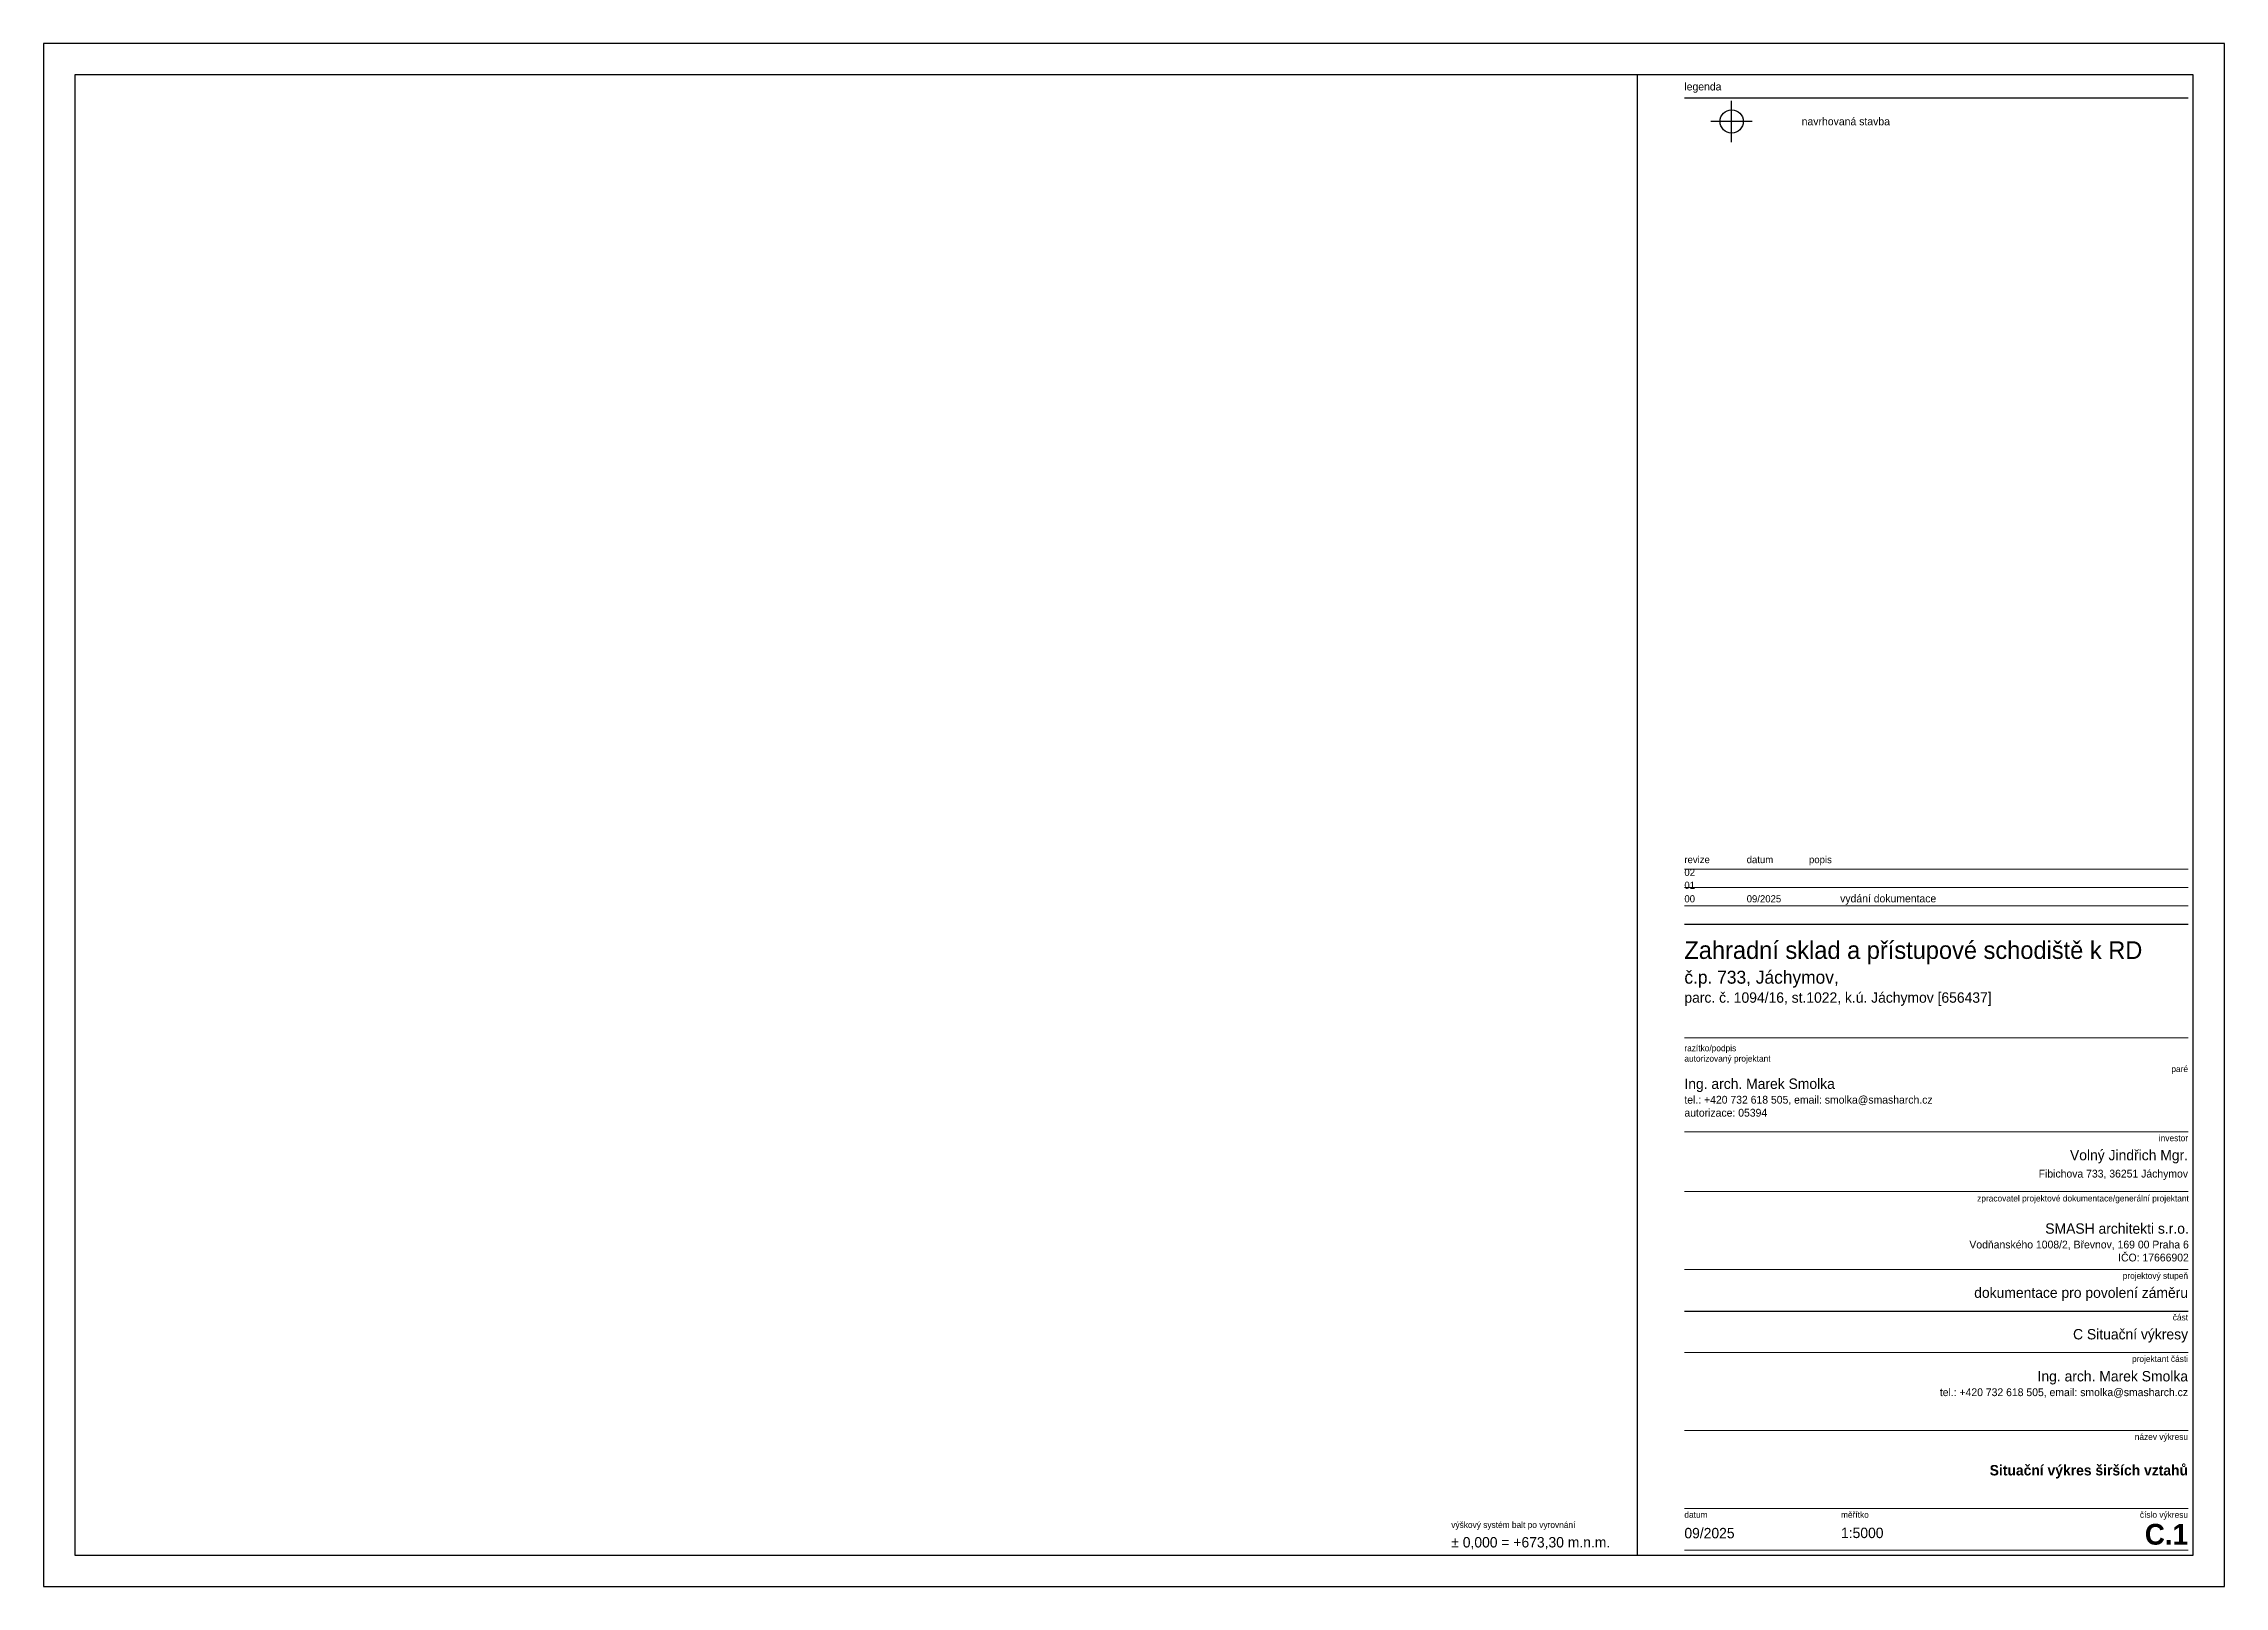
# Model space of a CAD drawing. Extents: x -847523 to -842720, y -997842 to -995984.
# Drawn here: x -843016.5 to -842932.5, y -997818.3 to -997758.9 of the extents above; entities that cross this region are included whole.
import ezdxf

# ---------------------------------------------------------------- set-up
doc = ezdxf.new("R2010")
doc.units = 0
doc.header["$MEASUREMENT"] = 0
doc.layers.add('km__netisk', color=251, linetype='Continuous', plot=False)
doc.layers.add('km_rozpiska', color=7, linetype='Continuous', lineweight=0)
doc.layers.add('SM _ výrazná červená', color=12, linetype='Continuous', lineweight=30, true_color=0xda0c01)
doc.styles.add('km_style', font='GOTHIC.TTF')

msp = doc.modelspace()

# ---------------------------------------------------------------- texts
at = {"layer": 'km_rozpiska', "line_spacing_factor": 1.2, "style": 'km_style'}
for s, width, insert, char_height, attachment_point in [('\\pxa0.25;legenda', 4000, (-842953.3236, -997760.3779), 0.3, 1), ('navrhovaná stavba', 31.116146, (-842948.8067, -997761.8708), 0.301124, 4)]:
    msp.add_mtext_dynamic_manual_height_columns(s, width=width, gutter_width=12.5, heights=[0], dxfattribs=dict(at, insert=insert, char_height=char_height, attachment_point=attachment_point))
at = {"layer": 'km_rozpiska', "insert": (-842953.3236, -997790.1549), "char_height": 0.3, "width": 19.4, "attachment_point": 1, "line_spacing_factor": 1.2, "style": 'km_style'}
msp.add_mtext('\\pxa0.66667,sm1.07917;{\\H0.91667x;revize^I^Idatum^I^Ipopis\\P02^I^I\\P01^I^I^I^I\\P00^I^I09/2025^I^I}vydání dokumentace ', dxfattribs=at)
at = {"layer": 'km_rozpiska', "ltscale": 0.5, "rotation": 0, "style": 'km_style'}
for s, insert, char_height, width, attachment_point in [('paré', (-842933.9236, -997798.233), 0.24, 17.82, 3), ('název výkresu', (-842933.9236, -997812.3959), 0.24, 17.82, 3), ('\\fCentury Gothic|b1|i0|c238|p34;Situační výkres širších vztahů', (-842933.9236, -997813.8643), 0.4, 19.4, 6), ('měřítko', (-842947.2902, -997815.3959), 0.24, 2.209283, 1), ('číslo výkresu', (-842933.9236, -997815.3959), 0.24, 6.810717, 3), ('1:5000', (-842947.2902, -997816.2193), 0.4, 2.835127, 4), ('\\fCentury Gothic|b1|i0|c238|p34;C.1', (-842933.9236, -997816.2746), 0.8, 12.607846, 6)]:
    msp.add_mtext(s, dxfattribs=dict(at, insert=insert, char_height=char_height, width=width, attachment_point=attachment_point))

# ---------------------------------------------------------------- blocks, each defined once
blk = doc.blocks.new('název')
at = {"layer": 'km_rozpiska', "ltscale": 0.5, "insert": (0, 146), "char_height": 250, "width": 5000, "attachment_point": 1, "rotation": 0, "style": 'km_style'}
blk.add_mtext('{\\H0.68x;Zahradní sklad a přístupové schodiště k RD } \\P\\H0.5x;č.p. 733, Jáchymov,\\H1.33334x; \\P\\H0.599997x;parc. č. 1094/16, st.1022, k.ú. Jáchymov [656437]', dxfattribs=at)
blk = doc.blocks.new('investor')
at = {"layer": 'km_rozpiska', "ltscale": 0.5, "rotation": 0, "style": 'km_style'}
for s, insert, char_height, width, attachment_point in [('\\fCentury Gothic|b0|i0|c238;Volný Jindřich Mgr.', (0, -476), 200, 10000, 6), ('investor', (0, -60), 120, 8910, 3), ('\\fCentury Gothic|b0|i0|c238;Fibichova 733, 36251 Jáchymov', (0, -826), 150, 10000, 6)]:
    blk.add_mtext(s, dxfattribs=dict(at, insert=insert, char_height=char_height, width=width, attachment_point=attachment_point))
blk = doc.blocks.new('projektový stupeň')
at = {"layer": 'km_rozpiska', "ltscale": 0.5, "rotation": 0, "style": 'km_style'}
for s, insert, char_height, width, attachment_point in [(' dokumentace pro povolení záměru', (0, -476), 200, 10000, 6), ('projektový stupeň', (0, -60), 120, 8910, 3)]:
    blk.add_mtext(s, dxfattribs=dict(at, insert=insert, char_height=char_height, width=width, attachment_point=attachment_point))
blk = doc.blocks.new('projektant')
at = {"layer": 'km_rozpiska', "ltscale": 0.5, "width": 10000, "rotation": 0, "style": 'km_style'}
for s, insert, char_height, attachment_point in [('Ing. arch. Marek Smolka\\P\\H0.75x;tel.: +420 732 618 505, email: smolka@smasharch.cz', (0, -611), 200, 6), ('projektant části', (0, -60), 120, 3)]:
    blk.add_mtext(s, dxfattribs=dict(at, insert=insert, char_height=char_height, attachment_point=attachment_point))
blk = doc.blocks.new('datum')
at = {"layer": 'km_rozpiska', "ltscale": 0.5, "rotation": 0, "style": 'km_style'}
for s, insert, char_height, width, attachment_point in [('datum', (0, -60), 120, 8910, 1), ('09/2025', (0, -476), 200, 2272.24, 4)]:
    blk.add_mtext(s, dxfattribs=dict(at, insert=insert, char_height=char_height, width=width, attachment_point=attachment_point))
blk = doc.blocks.new('část')
at = {"layer": 'km_rozpiska', "ltscale": 0.5, "rotation": 0, "style": 'km_style'}
for s, insert, char_height, width, attachment_point in [('C Situační výkresy', (0, -476), 200, 10000, 6), ('část', (0, -60), 120, 8910, 3)]:
    blk.add_mtext(s, dxfattribs=dict(at, insert=insert, char_height=char_height, width=width, attachment_point=attachment_point))
blk = doc.blocks.new('razítko a podpis')
at = {"layer": 'km_rozpiska', "ltscale": 0.5, "style": 'km_style'}
for s, insert, char_height, width, attachment_point, rotation in [('\\fCentury Gothic|b0|i0;razítko/podpis\\Pautorizovaný projektant', (0, -2741), 180, 13365, 1, 0), ('\\fCentury Gothic|b0|i0|c238;Ing. arch. Marek Smolka\\H0.75x;\\Ptel.: +420 732 618 505, email: smolka@smasharch.cz\\Pautorizace: 05394', (0, -4260), 300, 15000, 4, 360)]:
    blk.add_mtext(s, dxfattribs=dict(at, insert=insert, char_height=char_height, width=width, attachment_point=attachment_point, rotation=rotation))
blk = doc.blocks.new('hlavní projektant')
at = {"layer": 'km_rozpiska', "ltscale": 0.5, "width": 10000, "rotation": 0, "style": 'km_style'}
for s, insert, char_height, attachment_point in [('zpracovatel projektové dokumentace/generální projektant', (15, -70), 120, 3), ('SMASH architekti s.r.o.\\H0.75x;\\P\\H1x;Vodňanského 1008/2, Břevnov, 169 00 Praha 6\\H1x;\\P\\H1x;IČO: 17666902', (15, -979), 200, 6)]:
    blk.add_mtext(s, dxfattribs=dict(at, insert=insert, char_height=char_height, attachment_point=attachment_point))
blk = doc.blocks.new('výškový systém')
at = {"layer": 'km_rozpiska', "ltscale": 0.5, "rotation": 0, "style": 'km_style'}
for s, insert, char_height, width, attachment_point in [('výškový systém balt po vyrovnání', (0, -21), 120, 8910, 1), ('\\pxa0.66667,sm1.07917;± 0,000 = +673,30 m.n.m.', (0, -436), 200, 3814.67, 4)]:
    blk.add_mtext(s, dxfattribs=dict(at, insert=insert, char_height=char_height, width=width, attachment_point=attachment_point))

# ---------------------------------------------------------------- linework, layer by layer
at = {"layer": 'km__netisk'}
for points in [[(-843016.5236, -997818.2754), (-842932.5236, -997818.2754), (-842932.5236, -997758.8754), (-843016.5236, -997758.8754)], [(-843016.5236, -997818.2754), (-842932.5236, -997818.2754), (-842932.5236, -997758.8754), (-843016.5236, -997758.8754)], [(-842955.1236, -997817.0754), (-842955.1236, -997760.0754), (-843015.3236, -997760.0754), (-843015.3236, -997817.0754)], [(-843015.3236, -997817.0754), (-842933.7236, -997817.0754), (-842933.7236, -997760.0754), (-843015.3236, -997760.0754)], [(-842955.1236, -997817.0754), (-842955.1236, -997760.0754), (-843015.3236, -997760.0754), (-843015.3236, -997817.0754)]]:
    msp.add_lwpolyline(points, close=True, dxfattribs=at)
at = {"layer": 'km_rozpiska', "lineweight": 30}
for points in [[(-842953.3236, -997760.9674), (-842933.9236, -997760.9674)], [(-842953.3236, -997792.7774), (-842933.9236, -997792.7774)], [(-842953.3236, -997807.6754), (-842933.9236, -997807.6754)]]:
    msp.add_lwpolyline(points, dxfattribs=at)
at = {"layer": 'km_rozpiska'}
for points in [[(-842953.3236, -997790.6654), (-842933.9236, -997790.6654)], [(-842953.3236, -997791.3694), (-842933.9236, -997791.3694)], [(-842953.3236, -997792.0734), (-842933.9236, -997792.0734)], [(-842953.3236, -997797.1603), (-842933.9236, -997797.1603)], [(-842953.3236, -997800.7774), (-842933.9236, -997800.7774)], [(-842953.3236, -997803.0754), (-842933.9236, -997803.0754)], [(-842953.3236, -997806.0754), (-842933.9236, -997806.0754)], [(-842953.3236, -997809.2754), (-842933.9236, -997809.2754)], [(-842953.3236, -997812.2754), (-842933.9236, -997812.2754)], [(-842953.3236, -997815.2754), (-842933.9236, -997815.2754)], [(-842953.3236, -997816.8754), (-842933.9236, -997816.8754)]]:
    msp.add_lwpolyline(points, dxfattribs=at)
at = {"layer": 'SM _ výrazná červená', "linetype": 'Continuous', "ltscale": 0.01}
for points in [[(-842951.5026, -997762.6639), (-842951.5026, -997761.0786)], [(-842950.7141, -997761.8712), (-842952.2994, -997761.8712)]]:
    msp.add_lwpolyline(points, dxfattribs=at)
msp.add_circle((-842951.5026, -997761.8712), 0.4482, dxfattribs=at)

# ---------------------------------------------------------------- block references
at = {"layer": 'km_rozpiska'}
for name, p, xscale, yscale, zscale in [('název', (-842953.3236, -997794.0212), 0.00399999999998, 0.00399999999998, 0.00399999999998), ('razítko a podpis', (-842953.3236, -997793.7774), 0.00133333333333, 0.00133333333333, 0.00133333333333), ('investor', (-842933.9236, -997800.7774), 0.002, 0.002, 0.002), ('hlavní projektant', (-842933.9236, -997803.0754), 0.002, 0.002, 0.002), ('projektový stupeň', (-842933.9236, -997806.0754), 0.002, 0.002, 0.002), ('část', (-842933.9236, -997807.6754), 0.002, 0.002, 0.002), ('projektant', (-842933.9236, -997809.2754), 0.002, 0.002, 0.002), ('výškový systém', (-842962.3022, -997815.7428, -904.368), 0.002, 0.002, 0.002), ('datum', (-842953.3236, -997815.2754), 0.002, 0.002, 0.002)]:
    msp.add_blockref(name, p, dxfattribs=dict(at, xscale=xscale, yscale=yscale, zscale=zscale))

msp.set_redraw_order([(e.dxf.handle, doc.entitydb.next_handle()) for e in msp.query("TEXT MTEXT ATTDEF DIMENSION ARC_DIMENSION")])  # texts and dimensions are drawn at this point

doc.saveas('drawing.dxf')
